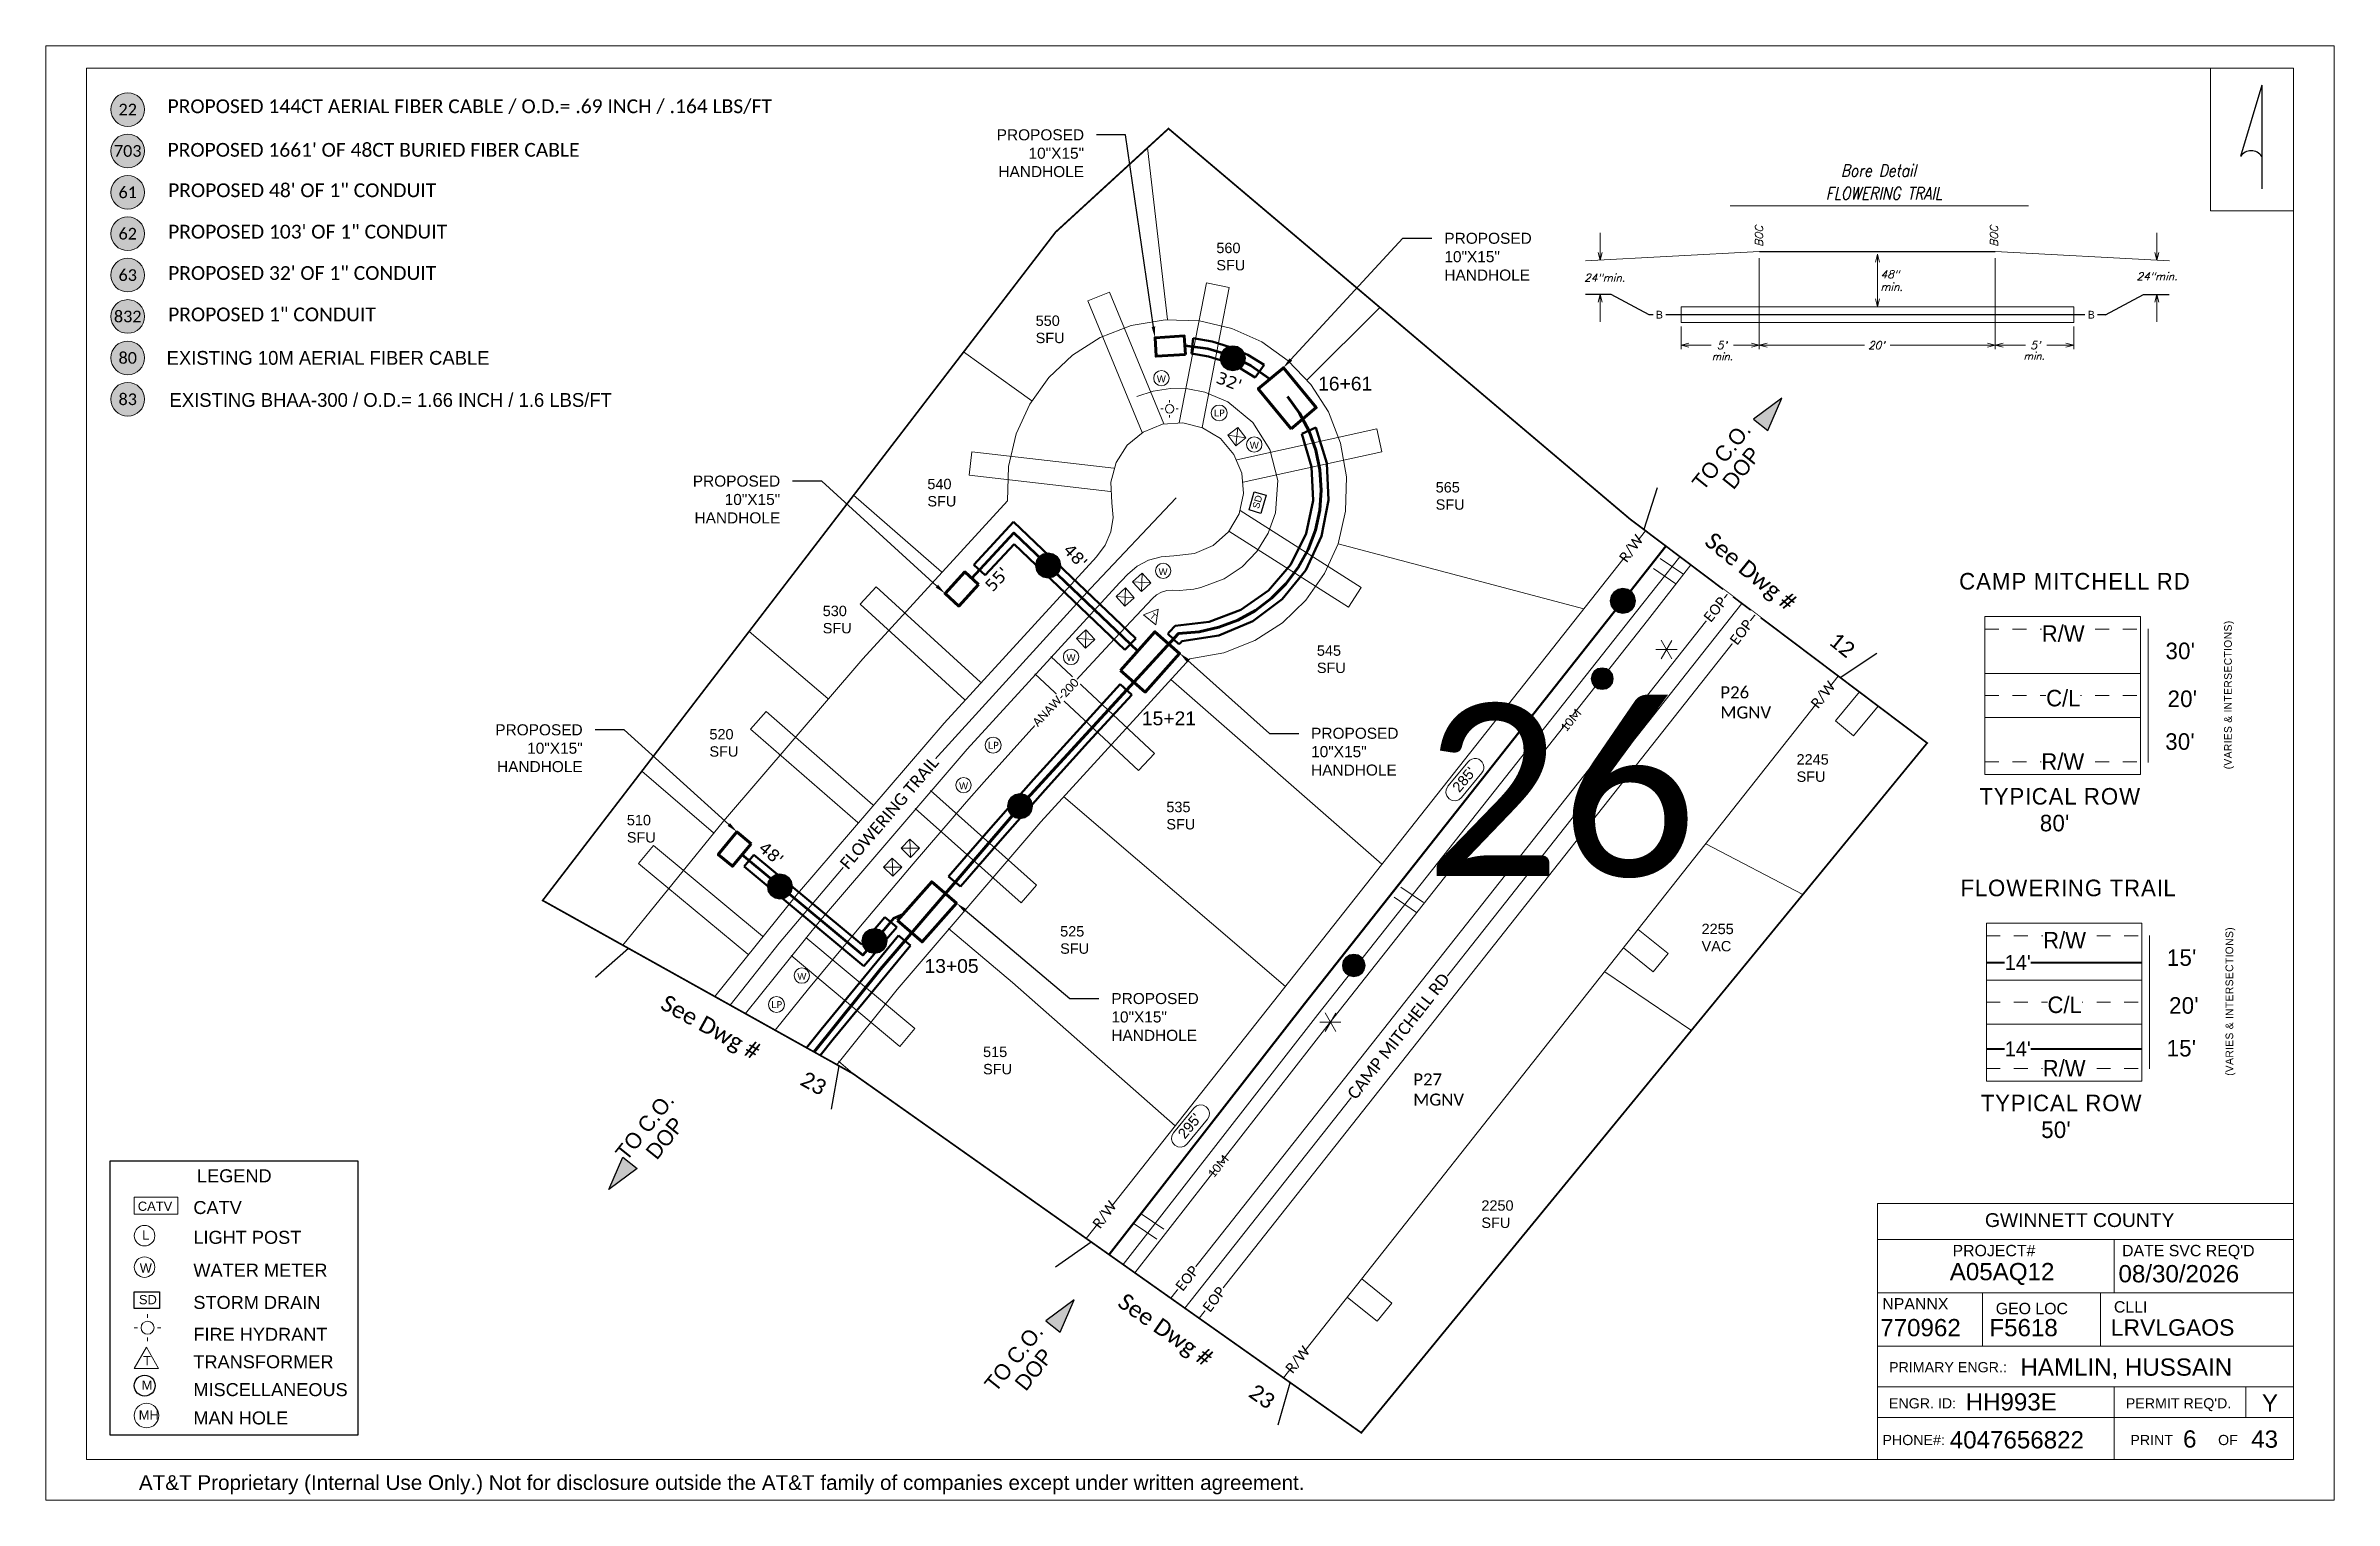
# Paper-space layout '22' of a CAD drawing. Header units: inches. Extents: x 1.3 to 17.9, y 1 to 11.6.
# The model-space entities are those that its viewports show. They can reach past a viewport. Long polylines and large blocks are cut down to what shows.
import ezdxf
from ezdxf import colors
from ezdxf.entities.mleader import LeaderData, LeaderLine
from ezdxf.enums import TextEntityAlignment as Align
from ezdxf.lldxf.tags import DXFTag
from ezdxf.math import Vec2, Vec3

# ---------------------------------------------------------------- set-up
doc = ezdxf.new("R2010")
doc.units = ezdxf.units.IN
doc.header["$MEASUREMENT"] = 0
for name, pattern in [('Buried', [41.5, 10, -0.75, -0.75, 30]), ('DASHED', [0.75, 0.5, -0.25]), ('PHANTOM2', [1.25, 0.625, -0.125, 0.125, -0.125, 0.125, -0.125])]:
    doc.linetypes.add(name, pattern=pattern)
for name, color, linetype in [('845CHH', 7, 'Continuous'), ('8645CHH', 7, 'Continuous'), ('ADDRESS', 6, 'Continuous'), ('AERIAL CABLE EX', 5, 'Continuous'), ('Center Line', 1, 'PHANTOM2'), ('EOP', 6, 'Continuous'), ('EX PED', 5, 'Continuous'), ('EXIST MH', 20, 'Continuous'), ('ga_clayton', 7, 'Continuous'), ('Grouping_Boundary', 2, 'Continuous'), ('HYDRANT', 7, 'Continuous'), ('INNER DUCT', 7, 'Continuous'), ('LIGHT_POST', 7, 'Continuous'), ('LINE LABELS', 7, 'Continuous'), ('Miscellaneous', 1, 'Continuous'), ('Parcels', 7, 'Continuous'), ('Pedestal', 7, 'Continuous'), ('POLE INFO', 7, 'Continuous'), ('PROPOSED_BURIED', 5, 'Continuous'), ('REELS', 250, 'Continuous'), ('REELS BUBBLES', 87, 'Continuous'), ('Right_of_Way', 7, 'Continuous'), ('SPAN LENGTHS', 7, 'Continuous'), ('Storm_Drain_Inlet', 7, 'Continuous'), ('StormDrain', 20, 'Continuous'), ('STREET NAMES', 250, 'Continuous'), ('TO CO', 7, 'Continuous'), ('Utilities', 7, 'Continuous'), ('Viewport', 7, 'Continuous'), ('Water_Meter', 7, 'Continuous')]:
    doc.layers.add(name, color=color, linetype=linetype)
for name, color, linetype, lineweight in [('AnchorGuyProposed', 1, 'Continuous', 50), ('AnchorGuyRemove', 7, 'Continuous', 0), ('BURIED CABLE EX', 32, 'BUR', 30), ('CATV', 141, 'Continuous', 0), ('CenterLine', 161, 'Continuous', 0), ('DRIVEWAYS', 250, 'Continuous', 20), ('EXISTING', 4, 'Continuous', 0), ('FireHydrant', 150, 'Continuous', 0), ('INNERDUCT', 4, 'Continuous', 53), ('Level 1', 7, 'Continuous', 0), ('Level 18', 7, 'Continuous', 0), ('Level 19', 7, 'DASHED', 0), ('Level 2', 7, 'Continuous', 0), ('Level 3', 7, 'Continuous', 0), ('Level 63', 7, 'Continuous', 0), ('LightPost', 7, 'Continuous', 0), ('ManHole', 252, 'Continuous', 0), ('MISC', 7, 'Continuous', 0), ('OVERLASH', 255, 'Continuous', 0), ('Poles', 7, 'Continuous', 0), ('PROP CABLE', 1, 'Continuous', 50), ('PROPOSED_AERIAL', 1, 'Continuous', 60), ('ROAD CLEARENCE TEXT', 7, 'Continuous', 0), ('Stationing', 7, 'Continuous', 0), ('Transformer', 92, 'Continuous', 0), ('unk 2 (def)', 7, 'Continuous', 0), ('WaterMeter', 252, 'Continuous', 0), ('z Level 63', 7, 'Continuous', 0)]:
    doc.layers.add(name, color=color, linetype=linetype, lineweight=lineweight)
doc.styles.add('Annotative', font='arial.ttf')
doc.styles.add('calibri', font='calibri.ttf')
doc.styles.add('Legend', font='calibri.ttf')
doc.styles.add('MtXpl_Arial_Unicode_', font='ARIALUNI.ttf')
doc.styles.add('PROPOSED', font='calibri.ttf')
doc.styles.get("Standard").update_dxf_attribs({"font": 'arial.ttf'})
doc.styles.add('Style-Arial', font='arial.ttf')
doc.styles.add('Style-ENGINEERING', font='ENGINEERING.shx')
doc.styles.add('Style-font000', font='font000.shx')
doc.styles.add('Style-ITALICS', font='ITALICS.shx')
doc.styles.add('Telco', font='dgn000.shx', dxfattribs={"height": 108})
doc.styles.add('TelcoFixed', font='dgn000.shx', dxfattribs={"height": 108})
tags = doc.linetypes.add('BUR', pattern='A,4.693196,-0.073857,["B",Standard,S=0.5,R=0,X=0,Y=-0.25],-0.553701,4.679246', length=10).pattern_tags.tags
tags[6] = DXFTag(74, 10)

psp = doc.layouts.new('22')

# ---------------------------------------------------------------- texts
psp.add_text('LEGEND', height=0.0942).set_placement((2.401, 3.328))
at = {"layer": 'CATV'}
for height, p in [(0.0671, (1.972, 3.121)), (0.0942, (2.375, 3.098))]:
    psp.add_text('CATV', height=height, dxfattribs=at).set_placement(p)
at = {"layer": 'FireHydrant'}
psp.add_text('FIRE HYDRANT', height=0.09418, dxfattribs=at).set_placement((2.375, 2.179))
at = {"layer": 'Level 18', "color": 7, "linetype": 'Continuous', "lineweight": 0, "style": 'Style-ITALICS', "width": 0.828147}
for s, p in [('Bore Detail', (14.591, 10.662)), ('FLOWERING TRAIL', (14.631, 10.496))]:
    psp.add_text(s, height=0.08872, dxfattribs=at).set_placement(p, align=Align.MIDDLE_CENTER)
at = {"layer": 'Level 18', "color": 7, "linetype": 'Continuous', "lineweight": 0, "style": 'Style-ITALICS'}
for p in [(13.725, 10.186), (15.428, 10.186)]:
    psp.add_text('BOC', height=0.0564, rotation=90, dxfattribs=at).set_placement(p, align=Align.MIDDLE_CENTER)
for s, p in [('24"min.', (12.606, 9.885)), ('min.', (14.686, 9.819)), ('24"min.', (16.611, 9.895)), ("5'", (13.456, 9.396)), ("20'", (14.576, 9.396)), ("5'", (15.729, 9.396))]:
    psp.add_text(s, height=0.0564, dxfattribs=at).set_placement(p, align=Align.MIDDLE_CENTER)
at = {"layer": 'Level 18', "color": 20, "linetype": 'Continuous', "lineweight": 0, "style": 'Style-ENGINEERING'}
for p in [(13.003, 9.617), (16.134, 9.617)]:
    psp.add_text('B', height=0.0564, dxfattribs=at).set_placement(p, align=Align.MIDDLE_CENTER)
at = {"layer": 'Level 18', "color": 18, "linetype": 'Continuous', "lineweight": 0, "true_color": 0x000000, "style": 'Style-ITALICS'}
for p in [(13.459, 9.314), (15.72, 9.318)]:
    psp.add_text('min.', height=0.0532, dxfattribs=at).set_placement(p, align=Align.MIDDLE_CENTER)
at = {"layer": 'Level 18', "color": 7, "style": 'MtXpl_Arial_Unicode_'}
for s, height, p in [('GWINNETT COUNTY', 0.1, (15.363, 3.004)), ('PROJECT#', 0.0823, (15.128, 2.792)), ("DATE SVC REQ'D", 0.08228, (16.357, 2.792)), ('A05AQ12', 0.1252, (15.108, 2.618)), ('08/30/2026', 0.1252, (16.331, 2.603)), ('770962', 0.1252, (14.604, 2.212)), ('NPANNX', 0.0823, (14.619, 2.406)), ('F5618', 0.1252, (15.395, 2.212)), ('GEO LOC', 0.0823, (15.441, 2.372)), ('LRVLGAOS', 0.119, (16.275, 2.216)), ('CLLI', 0.0823, (16.298, 2.384)), ('PRIMARY ENGR.:', 0.07382, (14.668, 1.951)), ('HAMLIN, HUSSAIN', 0.12517, (15.62, 1.926)), ('ENGR. ID:', 0.0738, (14.667, 1.689)), ('HH993E', 0.1252, (15.223, 1.674)), ("PERMIT REQ'D.", 0.07382, (16.384, 1.689)), ('Y', 0.125, (17.371, 1.666)), ('PHONE#:', 0.0738, (14.62, 1.423)), ('4047656822', 0.1252, (15.108, 1.399)), ('PRINT', 0.0738, (16.417, 1.423)), ('OF', 0.0738, (17.053, 1.423)), ('43', 0.1252, (17.293, 1.404))]:
    psp.add_text(s, height=height, dxfattribs=at).set_placement(p)
at = {"layer": 'Level 18', "color": 7, "linetype": 'Continuous', "lineweight": 0, "insert": (14.674, 9.909), "char_height": 0.0564, "attachment_point": 5, "line_spacing_factor": 0.6, "style": 'Style-ITALICS'}
psp.add_mtext('48"', dxfattribs=at)
at = {"layer": 'Level 18', "color": 7, "lineweight": 0, "insert": (16.799, 1.53), "char_height": 0.1252, "attachment_point": 1, "style": 'MtXpl_Arial_Unicode_'}
psp.add_mtext('{\\C256;6 }', dxfattribs=at)
at = {"layer": 'LightPost'}
for s, height, p in [('L', 0.0671, (2.004, 2.912)), ('LIGHT POST', 0.0942, (2.375, 2.882))]:
    psp.add_text(s, height=height, dxfattribs=at).set_placement(p)
at = {"layer": 'ManHole'}
for s, height, p in [('MH', 0.0671, (1.979, 1.608)), ('MAN HOLE', 0.0942, (2.375, 1.573))]:
    psp.add_text(s, height=height, dxfattribs=at).set_placement(p)
at = {"layer": 'Miscellaneous'}
for s, height, p in [('M', 0.0671, (2, 1.824)), ('MISCELLANEOUS', 0.09418, (2.375, 1.778))]:
    psp.add_text(s, height=height, dxfattribs=at).set_placement(p)
at = {"layer": 'REELS', "linetype": 'BUR', "lineweight": 30, "ltscale": 4, "char_height": 0.1, "attachment_point": 1, "style": 'Legend'}
for s, width, gutter_width, insert in [('PROPOSED 144CT AERIAL FIBER CABLE / O.D.= .69 INCH / .164 LBS/FT', 4.42754, 0, (2.188, 11.178)), ("PROPOSED 1661' OF 48CT BURIED FIBER CABLE", 3.01092, 340.277, (2.188, 10.862)), ('PROPOSED 48\' OF 1" CONDUIT', 1.96408, 340.277, (2.192, 10.569)), ('PROPOSED 103\' OF 1" CONDUIT', 2.04392, 340.277, (2.192, 10.269)), ('PROPOSED 32\' OF 1" CONDUIT', 1.96408, 340.277, (2.192, 9.969)), ('PROPOSED 1" CONDUIT', 1.52169, 340.277, (2.192, 9.669))]:
    psp.add_mtext_dynamic_manual_height_columns(s, width=width, gutter_width=gutter_width, heights=[0], dxfattribs=dict(at, insert=insert))
at = {"layer": 'StormDrain'}
for s, height, p in [('SD', 0.0671, (1.98, 2.444)), ('STORM DRAIN', 0.09418, (2.375, 2.41))]:
    psp.add_text(s, height=height, dxfattribs=at).set_placement(p)
at = {"layer": 'Transformer'}
for s, height, p in [('T', 0.0671, (2.011, 2.001)), ('TRANSFORMER', 0.09418, (2.375, 1.98))]:
    psp.add_text(s, height=height, dxfattribs=at).set_placement(p)
at = {"layer": 'WaterMeter'}
for s, height, p in [('W', 0.0671, (1.986, 2.674)), ('WATER METER', 0.09418, (2.375, 2.644))]:
    psp.add_text(s, height=height, dxfattribs=at).set_placement(p)

msp = doc.modelspace()

# ---------------------------------------------------------------- texts
at = {"layer": 'ADDRESS', "color": 1, "lineweight": 35, "char_height": 6, "attachment_point": 1}
for s, insert in [('560\\PSFU', (2370118.3, 1420744.9)), ('550\\PSFU', (2370013.5, 1420702.7)), ('540\\PSFU', (2369950.7, 1420608)), ('565\\PSFU', (2370245.5, 1420606.1)), ('530\\PSFU', (2369890, 1420534.4)), ('545\\PSFU', (2370176.6, 1420511.4)), ('520\\PSFU', (2369824.3, 1420462.9)), ('2245\\PSFU', (2370454.8, 1420448.3)), ('535\\PSFU', (2370089.3, 1420420.7)), ('510\\PSFU', (2369776.4, 1420413.1)), ('525\\PSFU', (2370027.7, 1420348.6)), ('2255\\PVAC', (2370399.7, 1420350)), ('515\\PSFU', (2369983, 1420278.7)), ('2250\\PSFU', (2370272, 1420189.6)), ('505\\PSFU', (2369898.6, 1420184.6)), ('495\\PSFU', (2369832.6, 1420105.3))]:
    msp.add_mtext(s, dxfattribs=dict(at, insert=insert))
at = {"layer": 'Grouping_Boundary', "style": 'PROPOSED'}
for s, p in [('16', (2370255.7, 1420701.6)), ('26', (2370239, 1420377.6))]:
    msp.add_text(s, height=100, dxfattribs=at).set_placement(p)
at = {"layer": 'INNER DUCT', "char_height": 7, "width": 12.108, "attachment_point": 5, "style": 'Legend'}
for s, insert, rotation in [("\\pxqc;{\\fVerdana|b0|i0|c0|p34;32'}", (2370125.7, 1420664.5), 339.2001), ("\\pxqc;{\\fVerdana|b0|i0|c0|p34;48'}", (2370036.6, 1420563.3), 313.1051), ("\\pxqc;{\\fVerdana|b0|i0|c0|p34;55'}", (2369991.1, 1420549.8), 46.7787), ("\\pxqc;{\\fVerdana|b0|i0|c0|p34;48'}", (2369860.1, 1420390.8), 319.753)]:
    msp.add_mtext(s, dxfattribs=dict(at, insert=insert, rotation=rotation))
at = {"layer": 'POLE INFO', "char_height": 7, "width": 0.296, "attachment_point": 1, "style": 'calibri'}
for s, insert in [('P17\\PMGNV', (2370214, 1420812.2)), ('P26\\PMGNV', (2370410.6, 1420487.7)), ('P27\\PMGNV', (2370232.5, 1420263.2)), ('P28\\P40-3\\PMGNV', (2370080.8, 1420063.8))]:
    msp.add_mtext(s, dxfattribs=dict(at, insert=insert))
at = {"layer": 'ROAD CLEARENCE TEXT', "lineweight": 50, "insert": (2370435.5, 1420719.2), "char_height": 5, "attachment_point": 1, "style": 'PROPOSED'}
msp.add_mtext_dynamic_manual_height_columns('ROAD CLR:\\P26\'-8"', width=26.234, gutter_width=50, heights=[0], dxfattribs=at)
at = {"layer": 'Stationing', "color": 7, "lineweight": 35, "style": 'Style-Arial'}
for s, p in [('16+61', (2370193, 1420663.2)), ('15+21', (2370090.8, 1420469.1)), ('13+05', (2369964.7, 1420325.5))]:
    e = msp.add_text(s, height=8, rotation=0, dxfattribs=at)
    e.set_placement(p, align=Align.MIDDLE_CENTER)
    e.dxf.unprotected_set("ltscale", 0)

# ---------------------------------------------------------------- blocks, each defined once
blk = doc.blocks.new('*U185')
at = {"color": 92, "lineweight": 30}
blk.add_lwpolyline([(14.77, 4.39), (11.03, 4.69), (2.62, -14.21), (5.35, -16.79)], dxfattribs=at)
at = {"color": 92, "lineweight": 30, "style": 'Legend'}
blk.add_text('See Dwg #', height=1.415, rotation=66.2465, dxfattribs=at).set_placement((7.49, -11.11))
at = {"lineweight": 0, "style": 'Legend'}
blk.add_attdef('DWG', (12.89, 1.4), '', height=1.35, rotation=66.2465, dxfattribs=at)
blk = doc.blocks.new('*U167')
h = blk.add_hatch(color=92)
h.dxf.hatch_style = 1
h.paths.add_polyline_path([(-150, 0), (56, 55), (56, -55)])
at = {"color": 92}
blk.add_lwpolyline([(-150, 0), (56, 55), (56, -55), (-150, 0)], close=True, dxfattribs=at)
at = {"color": 92, "lineweight": 30}
blk.add_lwpolyline([(580, 0, 0, 0, 0), (56, 0, 30, 0, 0), (0, 0, 0, 0, 0)], format="xyseb", dxfattribs=at)
at = {"color": 92, "lineweight": 30, "char_height": 95, "attachment_point": 1, "style": 'TelcoFixed'}
for s, insert in [('TO C.O.', (48, 115)), ('\\pxql;DOP', (167, -24))]:
    blk.add_mtext_dynamic_manual_height_columns(s, width=678.47, gutter_width=1, heights=[0], dxfattribs=dict(at, insert=insert))
blk = doc.blocks.new('*U181')
at = {"color": 92, "lineweight": 30}
blk.add_lwpolyline([(14.82, 4.49), (11.08, 4.79), (2.58, -14.31), (5.3, -16.88)], dxfattribs=at)
at = {"color": 92, "lineweight": 30, "style": 'Legend'}
blk.add_text('See Dwg #', height=1.415, rotation=66.2465, dxfattribs=at).set_placement((7.49, -11.11))
at = {"lineweight": 0, "style": 'Legend'}
blk.add_attdef('DWG', (12.89, 1.4), '', height=1.35, rotation=66.2465, dxfattribs=at)
blk = doc.blocks.new('*U166')
h = blk.add_hatch(color=92)
h.dxf.hatch_style = 1
h.paths.add_polyline_path([(150, 0), (-56, 55), (-56, -55)])
at = {"color": 92, "lineweight": 30}
blk.add_lwpolyline([(-580, 0, 0, 0, 0), (-56, 0, 30, 0, 0), (0, 0, 0, 0, 0)], format="xyseb", dxfattribs=at)
at = {"color": 92}
blk.add_lwpolyline([(150, 0), (-56, 55), (-56, -55), (150, 0)], close=True, dxfattribs=at)
at = {"color": 92, "lineweight": 30, "char_height": 95, "attachment_point": 1, "style": 'TelcoFixed'}
for s, insert in [('TO C.O.', (-588, 115)), ('\\pxql;DOP', (-469, -24))]:
    blk.add_mtext_dynamic_manual_height_columns(s, width=678.47, gutter_width=1, heights=[0], dxfattribs=dict(at, insert=insert))
blk = doc.blocks.new('*U182')
at = {"color": 92, "lineweight": 30}
blk.add_lwpolyline([(17.72, 11.03), (13.99, 11.32), (5.42, -7.93), (8.14, -10.51)], dxfattribs=at)
at = {"color": 92, "lineweight": 30, "style": 'Legend'}
blk.add_text('See Dwg #', height=1.415, rotation=243.9324, dxfattribs=at).set_placement((13.95, 6.07))
at = {"lineweight": 0, "style": 'Legend'}
blk.add_attdef('DWG', (8.04, -6.21), '', height=1.35, rotation=243.9324, dxfattribs=at)
blk = doc.blocks.new('*U310')
at = {"linetype": 'Continuous', "lineweight": 0, "true_color": 0xffffff}
h = blk.add_hatch(color=7, dxfattribs=at)
h.dxf.hatch_style = 1
h.paths.add_polyline_path([(-0.122, 0, 1), (0.122, 0, 1)])
at = {"color": 0, "linetype": 'ByBlock', "lineweight": -2}
blk.add_circle((0, 0), 0.122, dxfattribs=at)
at = {"color": 0, "linetype": 'ByBlock', "lineweight": -2, "style": 'PROPOSED'}
blk.add_attdef('CCFN', text='', height=0.0844, dxfattribs=at).set_placement((0, 0), align=Align.MIDDLE_CENTER)
at = {"color": 0, "linetype": 'ByBlock', "lineweight": -2, "flags": 104}
blk.add_attdef('CCFA', text='', height=0.0844, dxfattribs=at).set_placement((0.206, 0.09), align=Align.TOP_LEFT)
blk = doc.blocks.new('ATTSW_NORTH1')
at = {"layer": 'z Level 63', "color": 0, "linetype": 'Continuous', "lineweight": -2, "ltscale": 800.0016}
for q in [(-1458, -1329), (0, -3559)]:
    blk.add_line((0, 3559), q, dxfattribs=at)
blk.add_arc((-729, -1826), 882, 34.29789, 145.70211, dxfattribs=at)
blk = doc.blocks.new('_Open90')
at = {"color": 0, "linetype": 'ByBlock', "lineweight": -2}
for p, q in [((0, 0), (-1, 0)), ((-0.5, 0.5), (0, 0)), ((0, 0), (-0.5, -0.5))]:
    blk.add_line(p, q, dxfattribs=at)
blk = doc.blocks.new('8645CHH')
at = {"layer": '8645CHH', "color": 1, "lineweight": 70}
blk.add_lwpolyline([(9.1, -5.9), (-7.9, -5.8), (-7.9, 4.9), (9.1, 4.9)], close=True, dxfattribs=at)
blk = doc.blocks.new('845CHH')
at = {"layer": '845CHH', "color": 1, "lineweight": 90}
blk.add_lwpolyline([(15.8, -10.3), (-14.2, -10.2), (-14.3, 8.8), (15.7, 8.7)], close=True, dxfattribs=at)
blk = doc.blocks.new('FireHydrant')
at = {"layer": 'FireHydrant'}
for points in [[(0, 1.07), (0, 1.44)], [(-1.07, 0), (-1.44, 0)], [(0, -1.07), (0, -1.44)], [(1.07, 0), (1.44, 0)]]:
    blk.add_lwpolyline(points, dxfattribs=at)
blk.add_circle((0, 0), 0.701, dxfattribs=at)
blk = doc.blocks.new('LP')
at = {"layer": 'EXIST MH', "color": 250, "lineweight": 0}
blk.add_circle((0, 0), 4.61, dxfattribs=at)
at = {"layer": 'EXIST MH', "color": 250, "insert": (0.1, 0), "char_height": 4, "width": 6.256, "attachment_point": 5, "style": 'Legend'}
blk.add_mtext('{\\fVerdana|b0|i0|c0|p34;LP}', dxfattribs=at)
blk = doc.blocks.new('EX PED')
at = {"layer": 'EX PED', "color": 5, "lineweight": 0}
blk.add_lwpolyline([(-3.8, 3.7), (3.8, 3.7), (3.8, -3.7), (-3.8, -3.7)], close=True, dxfattribs=at)
for points in [[(-3.8, 3.7), (3.8, -3.7)], [(3.8, 3.7), (-3.8, -3.7)]]:
    blk.add_lwpolyline(points, dxfattribs=at)
blk = doc.blocks.new('StormDrainSymbol')
at = {"layer": 'StormDrain'}
blk.add_lwpolyline([(-1.36, 0.9), (1.36, 0.9), (1.36, -0.9), (-1.36, -0.9)], close=True, dxfattribs=at)
blk.add_text('SD', height=0.998, dxfattribs=at).set_placement((-0.87, -0.44))
blk = doc.blocks.new('Transformer')
at = {"layer": 'Transformer'}
blk.add_lwpolyline([(0, 1.52), (-1.31, -0.76), (1.31, -0.76)], close=True, dxfattribs=at)
blk.add_text('T', height=0.998, dxfattribs=at).set_placement((-0.35, -0.44))
blk = doc.blocks.new('WaterMeter')
at = {"layer": 'WaterMeter'}
blk.add_circle((0, 0), 1.11, dxfattribs=at)
blk.add_text('W', height=0.998, dxfattribs=at).set_placement((-0.66, -0.6))
blk = doc.blocks.new('ACMAP_ANN_TEMPLATE_SPANS')
at = {"color": 0, "linetype": 'ByBlock', "lineweight": -2}
for p, q in [((-8.2, 12.5), (22.7, 12.5)), ((-8.2, -4.5), (22.7, -4.5))]:
    blk.add_line(p, q, dxfattribs=at)
for centre, start, end in [((-8.2, 4), 90, 270), ((22.7, 4), 270, 90)]:
    blk.add_arc(centre, 8.49, start, end, dxfattribs=at)
at = {"color": 18, "lineweight": 50, "true_color": 0x000000, "style": 'Annotative'}
blk.add_attdef('AERIALFOOT', text='', height=10, dxfattribs=at).set_placement((6.7, 4.7), align=Align.MIDDLE_CENTER)
blk = doc.blocks.new('POLES')
at = {"layer": 'Poles'}
for points in [[(-0.93, 1.72), (1.13, -1.84)], [(-0.93, -1.84), (1.13, 1.71)], [(-1.96, -0.06), (2.16, -0.06)]]:
    blk.add_lwpolyline(points, dxfattribs=at)
blk = doc.blocks.new('*U247')
for p, q in [((-9.77, -0.19), (-7.59, 0.66)), ((-7.59, 0.66), (-9.58, 1.89)), ((-8.45, 0.33), (-8.38, 1.15)), ((-7.59, 0.66), (-7.42, 0.8)), ((0, 0), (-7.59, 0.66)), ((-7.45, 0.49), (-7.59, 0.66))]:
    blk.add_line(p, q)
blk = doc.blocks.new('*U248')
for points in [[(-7.57, 0.83), (-9.78, 0.04)], [(-7.57, 0.83), (-9.54, 2.1)], [(-8.67, 0.12), (-9.52, 0.44)], [(-8.43, 1.75), (-9.32, 1.62)], [(-9.25, -0.14), (-8.93, 0.7)], [(-8.81, 1.24), (-8.94, 2.13)], [(-8.44, 0.53), (-8.35, 1.33)], [(-7.57, 0.83), (-7.4, 0.97)], [(0, 0), (-7.57, 0.83)], [(-7.43, 0.66), (-7.57, 0.83)], [(-4.14, 0.14), (-3.43, 0.7)], [(-3.51, 0.06), (-4.07, 0.77)]]:
    blk.add_lwpolyline(points)
blk = doc.blocks.new('*U452')
at = {"linetype": 'Continuous', "lineweight": 0}
for p, q in [((-0.95, -2.29), (1.08, 0.32)), ((-0.16, -2.9), (1.87, -0.3))]:
    blk.add_line(p, q, dxfattribs=at)
blk = doc.blocks.new('*U454')
at = {"linetype": 'Continuous', "lineweight": 0}
for p, q in [((-0.04, -1.35), (-1.04, 0.68)), ((0.86, -0.91), (-0.14, 1.12))]:
    blk.add_line(p, q, dxfattribs=at)
blk = doc.blocks.new('*U455')
at = {"linetype": 'Continuous', "lineweight": 0}
for p, q in [((-0.04, -1.35), (-1.04, 0.68)), ((0.86, -0.91), (-0.14, 1.12))]:
    blk.add_line(p, q, dxfattribs=at)
blk = doc.blocks.new('*U456')
at = {"linetype": 'Continuous', "lineweight": 0}
for p, q in [((-0.04, -1.35), (-1.04, 0.68)), ((0.86, -0.91), (-0.14, 1.12))]:
    blk.add_line(p, q, dxfattribs=at)

# ---------------------------------------------------------------- linework, layer by layer
at = {"layer": 'AERIAL CABLE EX', "lineweight": 0}
msp.add_lwpolyline([(2370415.8, 1420777.4), (2370284.1, 1420876.8), (2370066, 1420883.8), (2370021.7, 1420918.5), (2370008.3, 1420920.1)], dxfattribs=at).dxf.unprotected_set("ltscale", 0)
at = {"layer": 'BURIED CABLE EX', "lineweight": 0}
for points in [[(2370469, 1420737.4), (2370479.7, 1420712.4), (2370621.9, 1420602.7), (2370757.6, 1420515.3, 0.017997), (2370833, 1420595), (2370841.1, 1420604.2, 0.02712), (2370942.4, 1420734.8), (2370946.7, 1420741.1, 0.003806), (2370959.7, 1420760.3, 0.010881), (2371052.6, 1420912.5), (2371055.4, 1420917.3, 0.001815), (2371070.2, 1420943.1, 0.028699), (2371088.5, 1420979), (2371088.5, 1420979, 0.034324), (2371104.8, 1421024.2), (2371107.3, 1421033.5, 0.074399), (2371117.7, 1421136.8), (2371113.4, 1421243.5)], [(2370695.2, 1420844.1), (2370702.6, 1420839), (2370854.6, 1420733.2, -0.425965), (2370856.9, 1420719, -0.039308), (2370704.2, 1420547.1, -0.341388), (2370673.8, 1420543.8, -0.033378), (2370468.2, 1420689.6), (2370469, 1420737.4)], [(2369540.1, 1419398.3, -0.093447), (2369601.6, 1419843.6), (2369605.9, 1419856.1, -0.052419), (2369713.7, 1420085.7), (2369721.9, 1420099.1, -0.008154), (2369743.4, 1420132.3, -0.010409), (2369843.6, 1420264.7), (2369852, 1420275.3, -0.011866), (2369973.4, 1420420.6), (2369983.7, 1420432.2, -0.009049), (2370081.2, 1420538.7, -0.217628), (2370092.8, 1420543.4, 0.070616), (2370109.2, 1420544.9), (2370122.8, 1420550.1, 0.215492), (2370152.5, 1420588.2), (2370152.5, 1420588.2), (2370152.5, 1420588.2, 0.331863), (2370124.9, 1420652.6), (2370111.6, 1420658.3, 0.173705), (2370072.1, 1420655.7)]]:
    msp.add_lwpolyline(points, format="xyb", dxfattribs=at).dxf.unprotected_set("ltscale", 0)
msp.add_lwpolyline([(2370469, 1420737.4), (2370420.8, 1420772.7)], dxfattribs=at).dxf.unprotected_set("ltscale", 0)
at = {"layer": 'CenterLine', "color": 7, "linetype": 'PHANTOM2', "lineweight": 0, "ltscale": 20}
for points in [[(2370493.7, 1420625), (2370465.6, 1420589.5), (2370095.2, 1420120.9, 0.215134), (2369859.8, 1419211.9, 0.213535)], [(2369699.5, 1420120.7, -0.036086), (2370045.3, 1420544.4), (2370094.9, 1420597)]]:
    msp.add_lwpolyline(points, format="xyb", dxfattribs=at)
at = {"layer": 'DRIVEWAYS', "color": 1, "lineweight": 0}
for points in [[(2370096.8, 1420640.5), (2370112.5, 1420721.6), (2370125.8, 1420719), (2370110, 1420637.7)], [(2370075.3, 1420634.8), (2370043.7, 1420711.2), (2370056.3, 1420716.3), (2370087.9, 1420639.8)], [(2370130.1, 1420619.1), (2370211.4, 1420636.9), (2370214.3, 1420623.7), (2370133.9, 1420606)], [(2370056.9, 1420600.7), (2369974.9, 1420610.2), (2369976.5, 1420623.6), (2370058.8, 1420614.1)], [(2370132.1, 1420589.7), (2370202.3, 1420545), (2370195, 1420533.5), (2370125.6, 1420577.7)], [(2369972.5, 1420479.9), (2369911.8, 1420535.4), (2369921, 1420545.4), (2369981.6, 1420490)], [(2370022.3, 1420504.9), (2370082.5, 1420448.8), (2370073.2, 1420438.9), (2370013.1, 1420494.9)], [(2370515.1, 1420492), (2370487.9, 1420459), (2370477.4, 1420467.7), (2370503.9, 1420499.8)], [(2369910.3, 1420408.8), (2369848.2, 1420462.9), (2369857.2, 1420473), (2369919.1, 1420419)], [(2369952.6, 1420427.2), (2370014, 1420372.3), (2370005, 1420362.2), (2369943.7, 1420416.9)], [(2369846.5, 1420332.3), (2369783.2, 1420384.9), (2369791.9, 1420395.3), (2369855, 1420342.7)], [(2369880.3, 1420342), (2369943.5, 1420289.2), (2369934.7, 1420278.8), (2369871.7, 1420331.6)], [(2370362.9, 1420346.7), (2370380.3, 1420332.7), (2370371.7, 1420322.2), (2370354.5, 1420336.1)], [(2369811.6, 1420256.3), (2369876, 1420204.9), (2369867.5, 1420194.4), (2369803.3, 1420245.7)], [(2369755.1, 1420182.1), (2369820.9, 1420132.6), (2369812.7, 1420121.8), (2369747.1, 1420171.3)], [(2370202.7, 1420144), (2370220.1, 1420130), (2370211.5, 1420119.5), (2370194.3, 1420133.3)], [(2369690.5, 1420085.7), (2369761.2, 1420043.7), (2369754.2, 1420032), (2369683.7, 1420074.1)]]:
    msp.add_lwpolyline(points, dxfattribs=at)
at = {"layer": 'EOP', "color": 6, "lineweight": 0}
for points in [[(2370663.3, 1420526.7, -0.033361), (2370455.6, 1420674), (2369983.7, 1421048.2)], [(2369197.7, 1421411.9, 0.106087), (2369327.3, 1421504.4, -0.431641), (2369378, 1421509.1, 0.013583), (2369692.8, 1421247.3), (2369971.4, 1421032.4), (2370443.5, 1420658.1), (2370454.4, 1420650.1, -0.425499), (2370461.2, 1420600.1), (2370087.3, 1420127.1, 0.204089), (2369842.7, 1419258.4, -0.431011), (2369810.5, 1419219, 0.000392), (2369807.4, 1419218.7, 0.028207), (2369575, 1419188.4, -0.377817), (2369543.4, 1419212.3, -0.200738), (2369728.3, 1420145.6, -0.032616), (2370062.1, 1420547.6, -0.000416), (2370066.7, 1420552.5, -0.217628), (2370093.7, 1420563.3, 2.925511), (2370057.7, 1420594, -0.246241), (2370048.8, 1420562.7, 0.032448), (2369714.8, 1420161, -0.388396), (2369668.5, 1420151.6, 0.186255), (2369451.8, 1420189.1)], [(2372026.1, 1419368), (2371859, 1419559.9), (2371679.6, 1419792.9, 0.086458), (2371426.2, 1420022), (2371252.2, 1420131.4), (2370652.9, 1420509.7, -0.018648), (2370533.1, 1420589.4, 0.401303), (2370471.5, 1420580.8), (2370103, 1420114.6, 0.213793), (2369868.7, 1419219.4, 0.006665), (2369948.6, 1418777.9), (2370033.2, 1418274.4)]]:
    msp.add_lwpolyline(points, format="xyb", dxfattribs=at)
at = {"layer": 'Grouping_Boundary', "const_width": 1}
for points in [[(2369806.7, 1421361.4), (2369600, 1421118.2), (2370025, 1420751.1), (2370278.7, 1421004.2)], [(2369753.5, 1420349), (2369907.4, 1420263.1), (2370202.3, 1420054.8), (2369967.4, 1419617.1), (2369398.3, 1419695.7), (2369523.7, 1420045.8)]]:
    msp.add_lwpolyline(points, close=True, dxfattribs=at)
at = {"layer": 'INNERDUCT'}
for points in [[(2370100, 1420685.4, -0.162858), (2370149.4, 1420665.9, -0.162858)], [(2369936.4, 1420355.4), (2369931.1, 1420353, 0.001789), (2369913.3, 1420331.7), (2369843.2, 1420389.9)], [(2369934.9, 1420350.6, 0.000005), (2369934.9, 1420350.5, 0.000005)], [(2369800.5, 1420190.5, 0.00511), (2369752.1, 1420125.3, 0.021632), (2369698.5, 1420036.9), (2369699.5, 1420031.3)]]:
    msp.add_lwpolyline(points, format="xyb", dxfattribs=at)
for points in [[(2369976.4, 1420550.4), (2370000.8, 1420576.6), (2370072.7, 1420508.1)], [(2370075.7, 1420511.5), (2370075.8, 1420511.4)]]:
    msp.add_lwpolyline(points, dxfattribs=at)
at = {"layer": 'Level 19', "color": 2, "lineweight": 50, "ltscale": 15}
for points in [[(2370140.8, 1420666.8, 0.126688), (2370103.9, 1420680.6), (2370104.8, 1420689.5, -0.126688), (2370146, 1420674.1)], [(2370090.1, 1420518.2, -0.000396), (2370094.4, 1420522.8, 0.54747), (2370167.8, 1420634.1), (2370176, 1420637.8, -0.532701), (2370098.3, 1420513.8, 0.000155), (2370096.6, 1420512.1)], [(2369969.9, 1420371.5, -0.009421), (2370069.2, 1420482.8), (2370062.6, 1420488.9, 0.009421), (2369963, 1420377.4)], [(2369844.4, 1420383.1), (2369913.9, 1420325.4, -0.001868), (2369932.9, 1420348.1), (2369926, 1420353.9, 0.001302), (2369912.7, 1420338), (2369850.1, 1420390)], [(2369716.7, 1420032.1, -0.020637), (2369767.6, 1420115.5, -0.017783), (2369940.9, 1420337.4), (2369934, 1420343.2, 0.017794), (2369760.2, 1420120.6, 0.020673), (2369708.9, 1420036.5)], [(2369695.9, 1420041.7, -0.021034), (2369748.4, 1420127.8, -0.004683), (2369792.7, 1420187.7), (2369799.9, 1420182.3, 0.004672), (2369755.8, 1420122.7, 0.020998), (2369703.8, 1420037.3)]]:
    msp.add_lwpolyline(points, format="xyb", close=True, dxfattribs=at)
msp.add_lwpolyline([(2370065.3, 1420508.9), (2370001, 1420570.2), (2369984.2, 1420552.1), (2369977.6, 1420558.2), (2370000.6, 1420583), (2370071.5, 1420515.4)], close=True, dxfattribs=at)
at = {"layer": 'Parcels', "color": 255, "linetype": 'DASHED', "lineweight": 0, "ltscale": 15}
for points in [[(2370451.8, 1420791.9), (2370571.6, 1420862.7)], [(2370011.3, 1420653.3), (2370002.3, 1420659.7), (2369881.4, 1420746.1), (2370057.6, 1420849.2)], [(2370074.2, 1420836), (2370090, 1420700.4)], [(2369958.8, 1420554.1), (2369795.9, 1420696), (2369881.4, 1420746.1), (2370002.3, 1420659.7), (2370011.3, 1420653.3)], [(2370171, 1420665.4), (2370223.4, 1420717.7)], [(2369893, 1420480.6), (2369703.7, 1420641.9), (2369795.9, 1420696), (2369958.8, 1420554.1)], [(2369826.7, 1420402.7), (2369611.2, 1420587.7), (2369703.7, 1420641.9), (2369893, 1420480.6)], [(2369764.6, 1420326), (2369648, 1420424.8), (2369519.3, 1420533.8), (2369611.2, 1420587.7), (2369826.7, 1420402.7)], [(2370188.9, 1420570.4), (2370331.4, 1420532.7)], [(2370331.4, 1420532.7), (2370188.9, 1420570.4)], [(2370091.8, 1420491.7), (2370214.3, 1420384.5)], [(2370214.3, 1420384.5), (2370091.8, 1420491.7)], [(2370158.4, 1420313.7), (2370029.6, 1420423.7)], [(2370402.1, 1420396.4), (2370614.9, 1420285.2), (2370679, 1420386.8)], [(2369963, 1420347.3), (2370000, 1420315.9), (2370094.5, 1420232.8)], [(2370937.3, 1420223.8), (2370788.3, 1420021.3), (2370343.5, 1420322.2)], [(2369899.2, 1420270.3), (2370031.8, 1420153.6)], [(2370031.8, 1420153.6), (2369899.2, 1420270.3)], [(2369982.2, 1420085.7), (2369828.5, 1420179.9)], [(2369764, 1420090.9), (2369928.4, 1419998.6)]]:
    msp.add_lwpolyline(points, dxfattribs=at)
at = {"layer": 'PROPOSED_BURIED', "color": 10, "lineweight": 60, "ltscale": 6}
msp.add_lwpolyline([(2370159.5, 1420655.8, -0.63405), (2370096.3, 1420518.3, 0.032845), (2369763.9, 1420118, 0.19676), (2369584.6, 1419235.7, -0.009253), (2369660.1, 1419248), (2369675.8, 1419139.2)], format="xyb", dxfattribs=at)
at = {"layer": 'Right_of_Way', "color": 3, "linetype": 'DASHED', "lineweight": 0, "ltscale": 15}
for points in [[(2370039.2, 1421119.1), (2370510.1, 1420745.6), (2370648.4, 1420644.7, 0.000916)], [(2369245.9, 1421376.8, 0.061211), (2369331.8, 1421429.9, 0.013021), (2369637.5, 1421176.3), (2369916, 1420961.5), (2370379.7, 1420593.8), (2370040.4, 1420164.5, 0.198391), (2369780.2, 1419276.8, 0.022231), (2369596.7, 1419253.1, -0.193417), (2369776.2, 1420109.5, -0.032443), (2370103, 1420503.6, 2.398238), (2369997.1, 1420595.3, 0.030361), (2369679.3, 1420214.2, 0.1701), (2369440, 1420248, 0.1701)], [(2370491.3, 1420508.7, -0.00004), (2370491, 1420508.8), (2370149.9, 1420077.2, 0.213853), (2369927.9, 1419229.2, 0.006676), (2370007.6, 1418788.6), (2370092.4, 1418284.4)], [(2371949.2, 1419319.9), (2371609.2, 1419736.8, 0.086699), (2371378.2, 1419945.8), (2371204.3, 1420055.3), (2370605.3, 1420433.3, -0.016922), (2370491.3, 1420508.7, -0.016922)]]:
    msp.add_lwpolyline(points, format="xyb", dxfattribs=at)

# ---------------------------------------------------------------- block references
at = {"layer": '845CHH', "color": 1, "lineweight": 50}
for p, rotation in [((2370159.5, 1420655.8), 309.691956604541), ((2370080.9, 1420501.9), 228.6007743991034), ((2369951.5, 1420357), 228.6007743991034)]:
    msp.add_blockref('845CHH', p, dxfattribs=dict(at, rotation=rotation))
at = {"layer": '8645CHH', "color": 1, "lineweight": 50}
for p, rotation in [((2370090.9, 1420685.4), 3.471755062314018), ((2369969.9, 1420544), 47.57651791405318), ((2369838.2, 1420393.1), 50.47829776552011), ((2369805, 1420197.5), 53.3436829864751)]:
    msp.add_blockref('8645CHH', p, dxfattribs=dict(at, rotation=rotation))
at = {"layer": 'AnchorGuyProposed', "xscale": -3.5, "yscale": -3.5, "zscale": -3.5, "rotation": 54.65770695759011}
msp.add_blockref('*U247', (2370520.8, 1420746.7), dxfattribs=at)
at = {"layer": 'AnchorGuyRemove', "xscale": -3.5, "yscale": -3.5, "zscale": -3.5, "rotation": 54.65770695759011}
msp.add_blockref('*U248', (2370512.5, 1420754.1), dxfattribs=at)
at = {"layer": 'ga_clayton', "xscale": 3, "yscale": 3, "zscale": 3}
for p in [(2370512, 1420736), (2370379.1, 1420509.2), (2370184.1, 1420293.1), (2370027.4, 1420082.5)]:
    msp.add_blockref('POLES', p, dxfattribs=at)
at = {"layer": 'HYDRANT', "lineweight": 35, "xscale": 3.5, "yscale": 3.5, "zscale": 3.5}
msp.add_blockref('FireHydrant', (2370091.2, 1420648.6), dxfattribs=at)
at = {"layer": 'LIGHT_POST', "lineweight": 35}
for p in [(2370119.9, 1420646.2), (2369988.8, 1420453.5), (2369863.2, 1420303.1), (2369725.3, 1420124.1)]:
    msp.add_blockref('LP', p, dxfattribs=at)
at = {"layer": 'OVERLASH', "color": 18, "true_color": 0x000000}
for name, p, xscale, yscale, zscale, rotation in [('*U452', (2370534.6, 1420697.3), 6.997610170159892, 6.997610170159892, 6.997610170159892, 6.33161855570216), ('*U456', (2370380.4, 1420555.4), 6.997610170159891, 6.997610170159891, 6.997610170159891, 29.58604214160418), ('*U455', (2370230, 1420364.9), 6.997610170159891, 6.997610170159891, 6.997610170159891, 29.58604214160418), ('*U454', (2370079.4, 1420175.4), 6.997610170159891, 6.997610170159891, 6.997610170159891, 29.58604214160418)]:
    msp.add_blockref(name, p, dxfattribs=dict(at, xscale=xscale, yscale=yscale, zscale=zscale, rotation=rotation))
at = {"layer": 'Pedestal', "lineweight": 35}
for p, rotation in [((2370130.2, 1420632.5), 307.7675453957186), ((2370130.2, 1420632.5), 307.7675453957186), ((2370075, 1420548), 312.3509108313214), ((2370065.4, 1420539.4), 312.3509108313214), ((2370042.5, 1420515.1), 312.3509108313214), ((2369930.5, 1420382.8), 316.3338531295825), ((2369940.8, 1420393.8), 316.3338531295825), ((2369940.8, 1420393.8), 316.3338531295825)]:
    msp.add_blockref('EX PED', p, dxfattribs=dict(at, rotation=rotation))
for p in [(2369789.8, 1420207.6), (2369777.3, 1420197.1)]:
    msp.add_blockref('EX PED', p, dxfattribs=at)
at = {"layer": 'REELS BUBBLES', "color": 250, "lineweight": 0}
for p, xscale, yscale, zscale, values in [((2370127.8, 1420677.9), 60, 60, 60, {'CCFN': '63'}), ((2370439.5, 1420646.3), 60, 60, 60, {'CCFN': '22'}), ((2370398.8, 1420579), 54.17900581686615, 54.17900581686615, 54.17900581686615, {'CCFN': '83'}), ((2370020.7, 1420557.7), 60, 60, 60, {'CCFN': '62'}), ((2370354.1, 1420537.2), 60, 60, 60, {'CCFN': '22'}), ((2370342.1, 1420492.1), 52.03783964789912, 52.03783964789912, 52.03783964789912, {'CCFN': '80'}), ((2370004.4, 1420418.2), 60, 60, 60, {'CCFN': '703'}), ((2369865.2, 1420371.6), 60, 60, 60, {'CCFN': '61'}), ((2369920, 1420340), 60, 60, 60, {'CCFN': '832'}), ((2370018.1, 1420109.4), 60, 60, 60, {'CCFN': '22'})]:
    msp.add_blockref('*U310', p, dxfattribs=dict(at, xscale=xscale, yscale=yscale, zscale=zscale)).add_auto_attribs(values)
at = {"layer": 'SPAN LENGTHS', "lineweight": 0}
ref = msp.add_blockref('ACMAP_ANN_TEMPLATE_SPANS', (2370411.7, 1420628.5), dxfattribs=dict(at, xscale=0.6000000000000001, yscale=0.6000000000000001, zscale=0.6000000000000001, rotation=54.28687917614914))
ref.add_attrib('AERIALFOOT', "230'", dxfattribs={"layer": 'PROP CABLE', "height": 6, "rotation": 54.2869, "style": 'Annotative'}).set_placement((2370411.8, 1420633.4), align=Align.MIDDLE_CENTER)
ref = msp.add_blockref('ACMAP_ANN_TEMPLATE_SPANS', (2370261.5, 1420428.7), dxfattribs=dict(at, xscale=0.6000000000000001, yscale=0.6000000000000001, zscale=0.6000000000000001, rotation=50.43418258972615))
ref.add_attrib('AERIALFOOT', "285'", dxfattribs={"layer": 'PROP CABLE', "height": 6, "rotation": 50.4342, "style": 'Annotative'}).set_placement((2370261.9, 1420433.6), align=Align.MIDDLE_CENTER)
ref = msp.add_blockref('ACMAP_ANN_TEMPLATE_SPANS', (2370102.4, 1420227.8), dxfattribs=dict(at, xscale=0.6000000000000001, yscale=0.6000000000000001, zscale=0.6000000000000001, rotation=50.49933033576995))
ref.add_attrib('AERIALFOOT', "295'", dxfattribs={"layer": 'PROP CABLE', "height": 6, "rotation": 50.4993, "style": 'Annotative'}).set_placement((2370102.7, 1420232.7), align=Align.MIDDLE_CENTER)
at = {"layer": 'Storm_Drain_Inlet', "lineweight": 35, "xscale": 4, "yscale": 4, "zscale": 4, "rotation": 74.14710124927537}
msp.add_blockref('StormDrainSymbol', (2370142.2, 1420594.2), dxfattribs=at)
at = {"layer": 'Transformer', "lineweight": 35, "xscale": 3.5, "yscale": 3.5, "zscale": 3.5, "rotation": 321.3622777942796}
msp.add_blockref('Transformer', (2370081.3, 1420528.3), dxfattribs=at)
at = {"layer": 'Transformer', "lineweight": 35, "xscale": 3.5, "yscale": 3.5, "zscale": 3.5}
msp.add_blockref('Transformer', (2369793.8, 1420218.2), dxfattribs=at)
at = {"layer": 'Water_Meter', "color": 5, "lineweight": 35, "xscale": 4, "yscale": 4}
for p in [(2370086.4, 1420666.4, 5), (2370140.3, 1420627.9, 5), (2370087.4, 1420554.6, 5), (2370034, 1420504.7, 5), (2369971.7, 1420430.4, 5), (2369877.9, 1420319.9, 5), (2369829.3, 1420264.7, 5), (2369751.5, 1420161.6, 5)]:
    msp.add_blockref('WaterMeter', p, dxfattribs=at)

msp.set_redraw_order([(e.dxf.handle, doc.entitydb.next_handle()) for e in msp.query("TEXT MTEXT ATTDEF DIMENSION ARC_DIMENSION")])  # texts and dimensions are drawn at this point

# ---------------------------------------------------------------- leaders
at = {"layer": 'ga_clayton'}
ml = msp.add_multileader_mtext('Standard', dxfattribs=at)
ml.set_content('\\pxt10;NOTE: 749-772 UNITS COUNTS FOR\\P\\ptz;ENERGIZED EXISTING FBT FOR \\PADDRESS 748 (51995432)', color=256)
ml.set_leader_properties(color=256, linetype='ByLayer', lineweight=30)
ml.set_arrow_properties(name='OPEN90')
ml.build(insert=Vec2(0, 0))
ml.multileader.update_dxf_attribs({"leader_type": 2, "dogleg_length": 0.36, "arrow_head_size": 22.6, "scale": 5})
ctx = ml.context
ctx.base_point, ctx.scale, ctx.char_height, ctx.arrow_head_size, ctx.landing_gap_size, ctx.plane_origin = Vec3(2370638.2, 1425758.3), 5, 5.278, 22.6, 0.203, Vec3(2370622, 1425682.5)
notes = []
notes.append((ctx, [(0, (0, 0, 0), (0, 0), (1, 0), 1, [])]))
ctx.mtext.insert, ctx.mtext.width, ctx.mtext.defined_height, ctx.mtext.flow_direction = Vec3(2370638.4, 1425760.9), 154.065, 53.2, 5
ml = msp.add_multileader_mtext('Standard', dxfattribs=at)
ml.set_content('\\pxt10;NOTE: 773-778 UNITS COUNTS FOR\\P\\ptz;ENERGIZED EXISTING FBT FOR \\PADDRESS 788 (51991809)', color=256)
ml.set_leader_properties(color=256, linetype='ByLayer', lineweight=30)
ml.set_arrow_properties(name='OPEN90')
ml.build(insert=Vec2(0, 0))
ml.multileader.update_dxf_attribs({"leader_type": 2, "dogleg_length": 0.36, "arrow_head_size": 22.6, "scale": 5})
ctx = ml.context
ctx.base_point, ctx.scale, ctx.char_height, ctx.arrow_head_size, ctx.landing_gap_size, ctx.plane_origin = Vec3(2370772.5, 1425436.3), 5, 5.278, 22.6, 0.203, Vec3(2370756.3, 1425360.5)
notes.append((ctx, [(0, (0, 0, 0), (0, 0), (1, 0), 1, [])]))
ctx.mtext.insert, ctx.mtext.width, ctx.mtext.defined_height, ctx.mtext.flow_direction = Vec3(2370772.7, 1425438.9), 154.065, 53.2, 5
for ctx, leaders in notes:
    for number, flags, end, landing, length, lines in leaders:
        leader = LeaderData()
        leader.index, (leader.has_last_leader_line, leader.has_dogleg_vector, leader.attachment_direction) = number, flags
        leader.last_leader_point, leader.dogleg_vector, leader.dogleg_length = Vec3(end), Vec3(landing), length
        for number, points, colour, breaks in lines:
            line = LeaderLine()
            line.index, line.vertices, line.color, line.breaks = number, Vec3.list(points), colors.encode_raw_color(colour), breaks
            leader.lines.append(line)
        ctx.leaders.append(leader)

# ---------------------------------------------------------------- next in the draw order: texts
at = {"layer": 'BURIED CABLE EX', "char_height": 5, "width": 35.373, "attachment_point": 5, "style": 'Legend', "bg_fill": 3, "box_fill_scale": 1.1, "bg_fill_color": 256, "bg_fill_transparency": 0}
for s, insert, rotation in [('ANAW-100', (2370444.9, 1420755), 322.001), ('ANAW-100', (2370511.3, 1420655), 322.7829), ('ANAW-200', (2370025.1, 1420478.4), 46.5707)]:
    msp.add_mtext(s, dxfattribs=dict(at, insert=insert, rotation=rotation))

# ---------------------------------------------------------------- next in the draw order: linework, layer by layer
at = {"layer": 'AERIAL CABLE EX', "lineweight": 0}
msp.add_lwpolyline([(2367650.6, 1423024), (2367698.2, 1423077.3), (2367850.9, 1422956.8), (2367984.9, 1422802.3), (2368121.4, 1422572.6), (2368296.9, 1422339.6), (2368377.5, 1422083.9), (2368650.2, 1421961.9), (2368802.6, 1421906.7, -0.014035), (2369154.2, 1421601.5), (2369470.5, 1421318.8), (2369653, 1421320.4), (2369658, 1421166.2), (2369827.7, 1421035.3), (2370032, 1420877), (2370276.5, 1420871.3), (2370467.2, 1420725.6), (2370615.4, 1420611.2), (2370846.2, 1420462.4), (2370912.9, 1420248.3), (2371254.2, 1420032.2), (2371525.8, 1420050.4), (2371661.5, 1419922.1), (2371640, 1419720.4)], format="xyb", dxfattribs=at)
for points in [[(2370480.2, 1420737.5), (2370287, 1420885), (2370045.3, 1420891.1), (2370008.3, 1420920), (2369832.6, 1421057.4), (2369693, 1421165), (2369686.8, 1421355.6), (2369458.7, 1421353.7), (2369350.7, 1421446.6), (2369205.1, 1421577.2), (2369179.7, 1421600.7), (2368958.8, 1421791.5)], [(2369800.1, 1419472.5), (2369860.3, 1419783.7), (2370015.5, 1420089.8), (2370177.2, 1420297.3), (2370362, 1420531), (2370482, 1420682.9), (2370480.2, 1420737.5)], [(2370480.2, 1420737.5), (2370490.3, 1420716.9), (2370627.6, 1420610.9), (2370850.6, 1420467.3), (2370911.9, 1420269.4), (2371214.9, 1420078.1), (2371277.2, 1420038.9), (2371527.5, 1420055.7), (2371690.9, 1419906.3), (2371667.6, 1419680.4)]]:
    msp.add_lwpolyline(points, dxfattribs=at).dxf.unprotected_set("ltscale", 0)
msp.add_lwpolyline([(2369808.2, 1419471), (2369868.1, 1419781), (2370022.4, 1420085.4), (2370183.7, 1420292.2), (2370368.4, 1420525.9), (2370503, 1420698)], dxfattribs=at)
at = {"layer": 'Center Line', "color": 7, "linetype": 'PHANTOM2', "lineweight": 0, "ltscale": 15}
msp.add_lwpolyline([(2369977.6, 1421040.3), (2370449.6, 1420666), (2370538.9, 1420597.5, 0.018656)], format="xyb", dxfattribs=at)
msp.add_lwpolyline([(2369977.6, 1421040.3), (2370449.6, 1420666), (2370538.9, 1420597.5, 0.018656)], format="xyb", dxfattribs=at)
at = {"layer": 'Grouping_Boundary', "const_width": 1}
for points in [[(2371214.1, 1420970.1), (2370966.6, 1421040.2), (2370901.2, 1420930.7), (2370617.3, 1421083.1), (2370521.6, 1421057.5), (2370485.1, 1420848.1), (2370691.5, 1420692.1), (2370530.5, 1420454.8), (2370715.9, 1420343.1), (2370856.1, 1420522.9), (2370899.3, 1420545.9), (2371027.7, 1420645)], [(2370278.7, 1421004.2), (2370691.5, 1420692.1), (2370530.5, 1420454.8), (2370349.4, 1420591.3), (2370087.6, 1420813.5)], [(2370530.5, 1420454.8), (2370202.3, 1420054.8), (2369907.4, 1420263.1), (2369727.5, 1420363.5), (2370025, 1420751.1), (2370087.6, 1420813.5), (2370349.4, 1420591.3)]]:
    msp.add_lwpolyline(points, close=True, dxfattribs=at)
at = {"layer": 'PROPOSED_AERIAL', "color": 5, "lineweight": 50}
for points in [[(2369198.5, 1421569.8), (2369344.1, 1421439.1), (2369432.1, 1421363.4), (2369696.5, 1421365.7), (2369703.7, 1421144.2), (2369826.5, 1421049.5), (2370015.7, 1420901.6), (2370290, 1420895.1), (2370492.4, 1420740.5), (2370639.2, 1420627.2), (2370859.5, 1420485.3), (2370864.4, 1420456.6)], [(2369789.3, 1419473.1), (2369850.7, 1419787), (2370007, 1420095.2), (2370169.4, 1420303.5), (2370354.1, 1420537.2), (2370499.2, 1420722.6), (2370633.4, 1420619.1), (2370850.4, 1420479.3), (2370858.9, 1420462.4), (2370864.4, 1420456.6)]]:
    msp.add_lwpolyline(points, dxfattribs=at)

# ---------------------------------------------------------------- next in the draw order: texts
at = {"color": 7, "char_height": 5, "attachment_point": 5, "rotation": 50.188, "style": 'Legend', "bg_fill": 3, "box_fill_scale": 1, "bg_fill_color": 256, "bg_fill_transparency": 0}
for insert in [(2370418.9, 1420590.3), (2370323.9, 1420468), (2370119.4, 1420209.3)]:
    msp.add_mtext_dynamic_manual_height_columns('10M', width=6.069, gutter_width=1, heights=[6.67], dxfattribs=dict(at, insert=insert))
at = {"layer": 'LINE LABELS', "char_height": 6, "attachment_point": 5, "style": 'Legend', "bg_fill": 3, "box_fill_scale": 1.1, "bg_fill_color": 256, "bg_fill_transparency": 0}
for s, insert, width, rotation in [('\\pxqc;R/W', (2370134.6, 1420788.1), 11.311, 321.1802), ('\\pxqc;R/W', (2370359, 1420567.5), 11.311, 54.0759), ('\\pxqc;R/W', (2370484.2, 1420500.2), 11.311, 56.4621), ('\\pxqc;R/W', (2370534.2, 1420479), 11.311, 328.3566), ('\\pxqc;R/W', (2369767.6, 1420329.9), 11.311, 54.0759), ('\\pxqc;EOP', (2369820.7, 1420300.1), 15.519, 51.6928), ('\\pxqc;R/W', (2369890.9, 1420260), 11.311, 51.6968), ('\\pxqc;R/W', (2370053.6, 1420181.2), 11.311, 54.0759), ('\\pxqc;EOP', (2370101.3, 1420144.4), 15.519, 51.6928), ('\\pxqc;R/W', (2370165.6, 1420097.1), 11.311, 51.6968)]:
    msp.add_mtext(s, dxfattribs=dict(at, insert=insert, width=width, rotation=rotation))
at = {"layer": 'STREET NAMES', "color": 6, "char_height": 7, "attachment_point": 5, "style": 'Legend', "bg_fill": 3, "box_fill_scale": 1, "bg_fill_color": 256, "bg_fill_transparency": 0}
for s, width, insert, rotation in [('{\\C7;CHANDLER RD}', 63.878, (2370422.2, 1420688.5), 321.5013), ('{\\C7;CHANDLER RD}', 63.878, (2370546.7, 1420592.9), 325.8553), ('\\pxt13;{\\C7;FLOWERING TRAIL}', 82.665, (2369928.6, 1420414.3), 49.5025), ('\\pxt13;{\\C7;CAMP MITCHELL RD}', 89.702, (2370223.9, 1420284.8), 51.9933), ('\\pxt13;{\\C7;FLOWERING TRAIL}', 82.665, (2369741, 1420178.8), 53.2271)]:
    msp.add_mtext_dynamic_manual_height_columns(s, width=width, gutter_width=33.6, heights=[0], dxfattribs=dict(at, insert=insert, rotation=rotation))

# ---------------------------------------------------------------- next in the draw order: block references
at = {"layer": 'REELS BUBBLES', "color": 250, "lineweight": 0}
for p, xscale, yscale, zscale, values in [((2370198, 1420325.8), 54.17900581686615, 54.17900581686615, 54.17900581686615, {'CCFN': '83'}), ((2369765, 1420142.4), 60, 60, 60, {'CCFN': '64'})]:
    msp.add_blockref('*U310', p, dxfattribs=dict(at, xscale=xscale, yscale=yscale, zscale=zscale)).add_auto_attribs(values)

# ---------------------------------------------------------------- next in the draw order: texts
at = {"layer": 'LINE LABELS', "char_height": 6, "attachment_point": 5, "style": 'Legend', "bg_fill": 3, "box_fill_scale": 1.1, "bg_fill_color": 256, "bg_fill_transparency": 0}
for s, insert, width, rotation in [('\\pxqc;R/W', (2370470.3, 1420482.7), 11.311, 51.6968), ('\\pxqc;EOP', (2369838.4, 1420290.3), 15.519, 52.9008), ('\\pxqc;R/W', (2370037.3, 1420160.6), 11.311, 54.0759), ('\\pxqc;EOP', (2370117, 1420132.2), 15.519, 52.9008), ('\\pxqc;EOP', (2370085.9, 1420125.3), 15.519, 51.6928), ('\\pxqc;R/W', (2370149.9, 1420077.2), 11.311, 51.6968)]:
    msp.add_mtext(s, dxfattribs=dict(at, insert=insert, width=width, rotation=rotation))
at = {"layer": 'STREET NAMES', "color": 6, "insert": (2370452, 1420573.1), "char_height": 7, "attachment_point": 5, "rotation": 52.5602, "style": 'Legend', "bg_fill": 3, "box_fill_scale": 1, "bg_fill_color": 256, "bg_fill_transparency": 0}
msp.add_mtext_dynamic_manual_height_columns('\\pxt13;{\\C7;CAMP MITCHELL RD}', width=89.702, gutter_width=33.6, heights=[0], dxfattribs=at)

# ---------------------------------------------------------------- next in the draw order: block references
at = {"layer": 'REELS BUBBLES', "color": 250, "lineweight": 0, "xscale": 52.03783964789912, "yscale": 52.03783964789912, "zscale": 52.03783964789912}
msp.add_blockref('*U310', (2370440.1, 1420615.8), dxfattribs=at).add_auto_attribs({'CCFN': '80'})

# ---------------------------------------------------------------- next in the draw order: texts
at = {"layer": 'LINE LABELS', "char_height": 6, "width": 15.519, "attachment_point": 5, "style": 'Legend', "bg_fill": 3, "box_fill_scale": 1.1, "bg_fill_color": 256, "bg_fill_transparency": 0}
for insert, rotation in [((2370419.8, 1420547.7), 51.6928), ((2370103, 1420114.6), 52.9008)]:
    msp.add_mtext('\\pxqc;EOP', dxfattribs=dict(at, insert=insert, rotation=rotation))

# ---------------------------------------------------------------- next in the draw order: texts
at = {"layer": 'LINE LABELS', "insert": (2370435.8, 1420535.8), "char_height": 6, "width": 15.519, "attachment_point": 5, "rotation": 52.9008, "style": 'Legend', "bg_fill": 3, "box_fill_scale": 1.1, "bg_fill_color": 256, "bg_fill_transparency": 0}
msp.add_mtext('\\pxqc;EOP', dxfattribs=at)

# ---------------------------------------------------------------- next in the draw order: texts
at = {"layer": 'LINE LABELS', "insert": (2370422.7, 1420519.1), "char_height": 6, "width": 15.519, "attachment_point": 5, "rotation": 52.9008, "style": 'Legend', "bg_fill": 3, "box_fill_scale": 1.1, "bg_fill_color": 256, "bg_fill_transparency": 0}
msp.add_mtext('\\pxqc;EOP', dxfattribs=at)

# ---------------------------------------------------------------- next in the draw order: texts
at = {"layer": 'LINE LABELS', "insert": (2370407.6, 1420532.3), "char_height": 6, "width": 15.519, "attachment_point": 5, "rotation": 51.6928, "style": 'Legend', "bg_fill": 3, "box_fill_scale": 1.1, "bg_fill_color": 256, "bg_fill_transparency": 0}
msp.add_mtext('\\pxqc;EOP', dxfattribs=at)

# ---------------------------------------------------------------- linework, layer by layer
psp.add_lwpolyline([(1.771, 3.483), (3.566, 3.483), (3.566, 1.495), (1.771, 1.495)], close=True)
at = {"layer": 'CATV'}
psp.add_lwpolyline([(1.946, 3.22), (2.262, 3.22), (2.262, 3.098), (1.946, 3.098)], close=True, dxfattribs=at)
at = {"layer": 'FireHydrant'}
for points in [[(2.043, 2.346), (2.043, 2.371)], [(1.971, 2.274), (1.946, 2.274)], [(2.043, 2.202), (2.043, 2.177)], [(2.115, 2.274), (2.14, 2.274)]]:
    psp.add_lwpolyline(points, dxfattribs=at)
psp.add_circle((2.043, 2.274), 0.0472, dxfattribs=at)
at = {"layer": 'Level 1', "color": 253, "linetype": 'PHANTOM2', "lineweight": 0, "ltscale": 0.1}
for p, q in [((15.363, 6.857), (16.491, 6.857)), ((15.373, 4.634), (16.501, 4.634))]:
    psp.add_line(p, q, dxfattribs=at)
at = {"layer": 'Level 18', "color": 7, "linetype": 'Continuous', "lineweight": 0}
for p, q in [((13.515, 10.407), (15.679, 10.407)), ((12.574, 10.21), (12.574, 10.012)), ((16.609, 10.21), (16.609, 10.012)), ((13.727, 10.028), (13.727, 9.368)), ((14.584, 10.057), (14.584, 9.675)), ((15.438, 10.028), (15.438, 9.368)), ((12.574, 9.566), (12.574, 9.764)), ((16.609, 9.566), (16.609, 9.764)), ((13.16, 9.531), (13.16, 9.368)), ((16.007, 9.531), (16.007, 9.368)), ((13.378, 9.396), (13.16, 9.396)), ((13.539, 9.396), (13.727, 9.396)), ((14.489, 9.396), (13.727, 9.396)), ((14.676, 9.396), (15.438, 9.396)), ((15.657, 9.396), (15.438, 9.396)), ((15.812, 9.396), (16.007, 9.396)), ((14.583, 2.913), (14.583, 3.174)), ((14.583, 3.174), (17.6, 3.174)), ((17.6, 2.913), (14.583, 2.913)), ((14.583, 2.913), (14.583, 1.318)), ((16.3, 2.913), (16.3, 2.527)), ((17.6, 2.913), (17.6, 1.318)), ((17.6, 2.913), (17.6, 1.318)), ((17.6, 2.527), (14.583, 2.527)), ((15.344, 2.527), (15.344, 2.141)), ((16.201, 2.527), (16.201, 2.141)), ((17.6, 2.141), (14.583, 2.141)), ((14.583, 1.846), (17.6, 1.846)), ((16.3, 1.846), (16.3, 1.318)), ((17.255, 1.846), (17.255, 1.623)), ((14.583, 1.623), (17.6, 1.623)), ((14.583, 1.318), (17.6, 1.318)), ((14.583, 1.318), (17.6, 1.318))]:
    psp.add_line(p, q, dxfattribs=at)
at = {"layer": 'Level 18', "color": 135, "linetype": 'Continuous', "lineweight": 30}
psp.add_line((13.729, 10.074), (15.438, 10.074), dxfattribs=at)
at = {"layer": 'Level 18', "color": 20, "linetype": 'Continuous', "lineweight": 30}
for p, q in [((12.957, 9.617), (12.929, 9.617)), ((16.088, 9.617), (13.049, 9.617)), ((16.238, 9.617), (16.18, 9.617))]:
    psp.add_line(p, q, dxfattribs=at)
at = {"layer": 'Level 18', "color": 7, "linetype": 'Continuous', "lineweight": 13}
for p, q in [((16.546, 7.339), (16.546, 6.372)), ((16.557, 5.116), (16.557, 4.15))]:
    psp.add_line(p, q, dxfattribs=at)
at = {"layer": 'Level 18', "color": 7, "linetype": 'Continuous', "lineweight": 0, "flags": 128}
for points in [[(13.729, 10.074), (12.467, 10.008)], [(12.588, 10.069), (12.574, 10.012), (12.56, 10.069)], [(14.569, 9.999), (14.584, 10.055), (14.598, 9.999)], [(15.438, 10.074), (16.7, 10.008)], [(16.623, 10.069), (16.609, 10.012), (16.595, 10.069)], [(12.56, 9.707), (12.574, 9.764), (12.588, 9.707)], [(14.598, 9.732), (14.584, 9.675), (14.569, 9.732)], [(16.595, 9.707), (16.609, 9.764), (16.623, 9.707)], [(13.217, 9.382), (13.16, 9.396), (13.217, 9.41)], [(13.671, 9.41), (13.727, 9.396), (13.671, 9.382)], [(13.784, 9.382), (13.727, 9.396), (13.784, 9.41)], [(15.382, 9.41), (15.438, 9.396), (15.382, 9.382)], [(15.495, 9.382), (15.438, 9.396), (15.495, 9.41)], [(15.95, 9.41), (16.007, 9.396), (15.95, 9.382)]]:
    psp.add_lwpolyline(points, dxfattribs=at)
at = {"layer": 'Level 18', "color": 20, "linetype": 'Continuous', "lineweight": 30, "flags": 128}
for points in [[(12.929, 9.617), (12.654, 9.764), (12.468, 9.764)], [(16.238, 9.617), (16.513, 9.764), (16.699, 9.764)]]:
    psp.add_lwpolyline(points, dxfattribs=at)
at = {"layer": 'Level 18', "color": 7, "linetype": 'Continuous', "lineweight": 0, "flags": 128}
psp.add_lwpolyline([(13.16, 9.56), (16.007, 9.56), (16.007, 9.675), (13.16, 9.675)], close=True, dxfattribs=at)
at = {"layer": 'Level 18', "color": 7, "linetype": 'Continuous', "lineweight": 13, "flags": 128}
for points in [[(15.363, 7.429), (16.491, 7.429), (16.491, 6.285), (15.363, 6.285)], [(15.373, 5.206), (16.501, 5.206), (16.501, 4.062), (15.373, 4.062)]]:
    psp.add_lwpolyline(points, close=True, dxfattribs=at)
at = {"layer": 'Level 2', "color": 253, "linetype": 'DASHED', "lineweight": 0, "ltscale": 0.1}
for p, q in [((15.363, 7.337), (16.491, 7.337)), ((15.363, 6.377), (16.491, 6.377)), ((15.373, 5.114), (16.501, 5.114)), ((15.373, 4.154), (16.501, 4.154))]:
    psp.add_line(p, q, dxfattribs=at)
at = {"layer": 'Level 3', "color": 253, "linetype": 'Continuous', "lineweight": 0}
for p, q in [((15.363, 7.017), (16.491, 7.017)), ((15.363, 6.697), (16.491, 6.697)), ((15.373, 4.794), (16.501, 4.794)), ((15.373, 4.474), (16.501, 4.474))]:
    psp.add_line(p, q, dxfattribs=at)
at = {"layer": 'Level 63', "color": 1, "linetype": 'Buried', "lineweight": 40, "ltscale": 1.126138}
psp.add_line((15.373, 4.922), (16.501, 4.922), dxfattribs=at)
at = {"layer": 'LightPost'}
psp.add_circle((2.021, 2.941), 0.0744, dxfattribs=at)
at = {"layer": 'ManHole'}
psp.add_circle((2.035, 1.637), 0.0889, dxfattribs=at)
at = {"layer": 'Miscellaneous'}
psp.add_circle((2.022, 1.854), 0.0758, dxfattribs=at)
at = {"layer": 'StormDrain'}
psp.add_lwpolyline([(1.946, 2.534), (2.13, 2.534), (2.13, 2.413), (1.946, 2.413)], close=True, dxfattribs=at)
at = {"layer": 'Transformer'}
psp.add_lwpolyline([(2.035, 2.132), (1.946, 1.979), (2.123, 1.979)], close=True, dxfattribs=at)
at = {"layer": 'Viewport', "const_width": 0.0125}
psp.add_lwpolyline([(14.944, 6.512), (10.842, 1.512), (7.156, 4.116), (4.907, 5.371), (8.626, 10.216), (9.444, 10.966), (12.788, 8.137)], close=True, dxfattribs=at)
at = {"layer": 'WaterMeter'}
psp.add_circle((2.021, 2.713), 0.0744, dxfattribs=at)
at = {"layer": 'z Level 63', "color": 7, "linetype": 'Continuous', "lineweight": 0, "flags": 128}
psp.add_lwpolyline([(1.305, 11.566), (17.895, 11.566), (17.895, 1.023), (1.305, 1.023), (1.305, 11.566)], dxfattribs=at)
at = {"layer": 'z Level 63', "color": 7, "linetype": 'Continuous', "lineweight": 0}
for points in [[(1.599, 11.404), (17.6, 11.404), (17.6, 2.876), (17.6, 1.318), (14.653, 1.318), (1.599, 1.318)], [(16.999, 11.404), (17.6, 11.404), (17.6, 10.369), (16.999, 10.369)]]:
    psp.add_lwpolyline(points, close=True, dxfattribs=at)

# ---------------------------------------------------------------- block references
at = {"color": 18, "lineweight": 0, "true_color": 0x000000}
for p, values in [((1.899, 10.804), {'CCFN': '703'}), ((1.899, 10.504), {'CCFN': '61'}), ((1.899, 10.204), {'CCFN': '62'}), ((1.899, 9.904), {'CCFN': '63'}), ((1.899, 9.604), {'CCFN': '832'})]:
    psp.add_blockref('*U310', p, dxfattribs=at).add_auto_attribs(values)
at = {"layer": 'MISC'}
for name, p, xscale, yscale, zscale, rotation, values in [('*U182', (13.557, 6.692), 0.08455876756216292, 0.08455876756216292, 0.08455876756216292, 76.97836600910209, {'DWG': '12'}), ('*U185', (6.745, 5.136), 0.0845587675621629, 0.0845587675621629, 0.0845587675621629, 264.8212504623749, {'DWG': '23'}), ('*U181', (10.112, 2.873), 0.08455876756216292, 0.08455876756216292, 0.08455876756216292, 258.7505102181045, {'DWG': '23'})]:
    psp.add_blockref(name, p, dxfattribs=dict(at, xscale=xscale, yscale=yscale, zscale=zscale, rotation=rotation)).add_auto_attribs(values)
at = {"layer": 'TO CO', "xscale": 0.0012, "yscale": 0.0012, "zscale": 0.0012, "rotation": 51.41301852055251}
for name, p in [('*U166', (13.779, 8.871)), ('*U167', (5.498, 3.416)), ('*U166', (8.649, 2.336))]:
    psp.add_blockref(name, p, dxfattribs=at)
at = {"layer": 'unk 2 (def)', "color": 7, "linetype": 'Continuous', "lineweight": 30, "ltscale": 100, "xscale": 0.0001058182743603506, "yscale": 0.0001058182743603506, "zscale": 0.0001058182743603506}
psp.add_blockref('ATTSW_NORTH1', (17.37, 10.905), dxfattribs=at)
at = {"layer": 'Utilities', "color": 18, "lineweight": 0, "true_color": 0x000000}
for p, values in [((1.899, 11.104), {'CCFN': '22'}), ((1.899, 9.304), {'CCFN': '80'}), ((1.899, 9.004), {'CCFN': '83'})]:
    psp.add_blockref('*U310', p, dxfattribs=at).add_auto_attribs(values)

psp.set_redraw_order([(e.dxf.handle, doc.entitydb.next_handle()) for e in psp.query("TEXT MTEXT ATTDEF DIMENSION ARC_DIMENSION")])  # texts and dimensions are drawn at this point

# ---------------------------------------------------------------- leaders
at = {"layer": 'EXISTING', "color": 0, "linetype": 'Continuous', "lineweight": 25}
ml = psp.add_multileader_mtext('Standard', dxfattribs=at)
ml.set_content('PROPOSED\\P10"X15"\\PHANDHOLE')
ml.set_leader_properties()
ml.build(insert=Vec2(0, 0))
ml.multileader.update_dxf_attribs({"dogleg_length": 0.36, "arrow_head_size": 0.08})
ctx = ml.context
ctx.base_point, ctx.char_height, ctx.arrow_head_size, ctx.landing_gap_size, ctx.plane_origin = Vec3(8.123, 10.92), 0.08, 0.08, 0.09, Vec3(23.592, 17.066)
ctx.text_align_type = 2
notes = []
notes.append((ctx, [(1, (1, 1, 0), (9.133, 10.92), (-1, 0), 0.212, [(0, [(9.346, 9.451)], 0, [])])]))
ctx.mtext.insert, ctx.mtext.width, ctx.mtext.defined_height, ctx.mtext.alignment, ctx.mtext.flow_direction = Vec3(8.832, 10.961), 0.62506, 0.413, 3, 5
ml = psp.add_multileader_mtext('Standard', dxfattribs=at)
ml.set_content('PROPOSED\\P10"X15"\\PHANDHOLE')
ml.set_leader_properties()
ml.build(insert=Vec2(0, 0))
ml.multileader.update_dxf_attribs({"dogleg_length": 0.36, "arrow_head_size": 0.08})
ctx = ml.context
ctx.base_point, ctx.char_height, ctx.arrow_head_size, ctx.landing_gap_size, ctx.plane_origin = Vec3(11.354, 10.171), 0.08, 0.08, 0.09, Vec3(27.077, 16.143)
notes.append((ctx, [(0, (1, 1, 0), (11.142, 10.171), (1, 0), 0.212, [(0, [(10.277, 9.233)], 0, [])])]))
ctx.mtext.insert, ctx.mtext.width, ctx.mtext.defined_height, ctx.mtext.flow_direction = Vec3(11.444, 10.211), 0.62506, 0.413, 5
ml = psp.add_multileader_mtext('Standard', dxfattribs=at)
ml.set_content('PROPOSED\\P10"X15"\\PHANDHOLE')
ml.set_leader_properties()
ml.build(insert=Vec2(0, 0))
ml.multileader.update_dxf_attribs({"dogleg_length": 0.36, "arrow_head_size": 0.08})
ctx = ml.context
ctx.base_point, ctx.char_height, ctx.arrow_head_size, ctx.landing_gap_size, ctx.plane_origin = Vec3(5.92, 8.41), 0.08, 0.08, 0.09, Vec3(21.38, 15.252)
ctx.text_align_type = 2
notes.append((ctx, [(1, (1, 1, 0), (6.931, 8.41), (-1, 0), 0.212, [(0, [(7.824, 7.596)], 0, [])])]))
ctx.mtext.insert, ctx.mtext.width, ctx.mtext.defined_height, ctx.mtext.alignment, ctx.mtext.flow_direction = Vec3(6.629, 8.451), 0.62506, 0.413, 3, 5
ml = psp.add_multileader_mtext('Standard', dxfattribs=at)
ml.set_content('PROPOSED\\P10"X15"\\PHANDHOLE')
ml.set_leader_properties()
ml.build(insert=Vec2(0, 0))
ml.multileader.update_dxf_attribs({"dogleg_length": 0.36, "arrow_head_size": 0.08})
ctx = ml.context
ctx.base_point, ctx.char_height, ctx.arrow_head_size, ctx.landing_gap_size, ctx.plane_origin = Vec3(10.388, 6.582), 0.08, 0.08, 0.09, Vec3(21.905, 14.877)
notes.append((ctx, [(0, (1, 1, 0), (10.177, 6.582), (1, 0), 0.212, [(0, [(9.525, 7.163)], 0, [])])]))
ctx.mtext.insert, ctx.mtext.width, ctx.mtext.defined_height, ctx.mtext.flow_direction = Vec3(10.478, 6.623), 0.62506, 0.413, 5
ml = psp.add_multileader_mtext('Standard', dxfattribs=at)
ml.set_content('PROPOSED\\P10"X15"\\PHANDHOLE')
ml.set_leader_properties()
ml.build(insert=Vec2(0, 0))
ml.multileader.update_dxf_attribs({"dogleg_length": 0.36, "arrow_head_size": 0.08})
ctx = ml.context
ctx.base_point, ctx.char_height, ctx.arrow_head_size, ctx.landing_gap_size, ctx.plane_origin = Vec3(4.488, 6.607), 0.08, 0.08, 0.09, Vec3(18.945, 13.863)
ctx.text_align_type = 2
notes.append((ctx, [(1, (1, 1, 0), (5.499, 6.607), (-1, 0), 0.212, [(0, [(6.316, 5.868)], 0, [])])]))
ctx.mtext.insert, ctx.mtext.width, ctx.mtext.defined_height, ctx.mtext.alignment, ctx.mtext.flow_direction = Vec3(5.197, 6.648), 0.62506, 0.413, 3, 5
ml = psp.add_multileader_mtext('Standard', dxfattribs=at)
ml.set_content('PROPOSED\\P10"X15"\\PHANDHOLE')
ml.set_leader_properties()
ml.build(insert=Vec2(0, 0))
ml.multileader.update_dxf_attribs({"dogleg_length": 0.36, "arrow_head_size": 0.08})
ctx = ml.context
ctx.base_point, ctx.char_height, ctx.arrow_head_size, ctx.landing_gap_size, ctx.plane_origin = Vec3(8.94, 4.66), 0.08, 0.08, 0.09, Vec3(20.288, 13.065)
notes.append((ctx, [(0, (1, 1, 0), (8.728, 4.66), (1, 0), 0.212, [(0, [(7.908, 5.351)], 0, [])])]))
ctx.mtext.insert, ctx.mtext.width, ctx.mtext.defined_height, ctx.mtext.flow_direction = Vec3(9.03, 4.7), 0.62506, 0.413, 5
for ctx, leaders in notes:
    for number, flags, end, landing, length, lines in leaders:
        leader = LeaderData()
        leader.index, (leader.has_last_leader_line, leader.has_dogleg_vector, leader.attachment_direction) = number, flags
        leader.last_leader_point, leader.dogleg_vector, leader.dogleg_length = Vec3(end), Vec3(landing), length
        for number, points, colour, breaks in lines:
            line = LeaderLine()
            line.index, line.vertices, line.color, line.breaks = number, Vec3.list(points), colors.encode_raw_color(colour), breaks
            leader.lines.append(line)
        ctx.leaders.append(leader)

# ---------------------------------------------------------------- viewports
at = {"layer": 'Viewport', "color": 2, "lineweight": 60}
vp = psp.add_viewport(center=(9.925, 6.239), size=(10.037, 9.45462), view_center_point=(2370129.012, 1420432.94), view_height=756.36968, dxfattribs=at)
vp.dxf.flags = 0x10000  # cut along an outline
vp.dxf.clipping_boundary_handle = psp.add_lwpolyline([(14.944, 6.512), (10.842, 1.512), (7.156, 4.116), (4.907, 5.371), (8.626, 10.216), (9.444, 10.966), (12.788, 8.137)], format="xyb", close=True, dxfattribs={"invisible": 1}).dxf.handle

# ---------------------------------------------------------------- next in the draw order: texts
at = {"layer": 'Level 1', "color": 7, "linetype": 'Continuous', "lineweight": 30, "char_height": 0.1196, "attachment_point": 5, "line_spacing_factor": 0.841947, "style": 'Telco', "bg_fill": 3, "box_fill_scale": 1, "bg_fill_color": 178, "bg_fill_transparency": 0}
for insert in [(15.931, 6.837), (15.941, 4.614)]:
    psp.add_mtext('C/L', dxfattribs=dict(at, insert=insert))
at = {"layer": 'Level 18', "color": 135, "linetype": 'Continuous', "lineweight": 13, "char_height": 0.11999, "attachment_point": 1, "style": 'TelcoFixed', "bg_fill": 3, "box_fill_scale": 1, "bg_fill_color": 178, "bg_fill_transparency": 0}
for s, insert, width, line_spacing_factor in [('{\\T1.064;CAMP MITCHELL RD}', (15.176, 7.745), 1.86247, 0.798), ("{\\T1.024;30'}", (16.672, 7.24), 0.17361, 0.6), ("{\\T1.024;20'}", (16.687, 6.893), 0.24546, 0.6), ("{\\T1.024;30'}", (16.67, 6.583), 0.17361, 0.6), ('{\\T1.064;FLOWERING TRAIL}', (15.186, 5.522), 1.65042, 0.798), ("{\\T1.024;15'}", (16.682, 5.017), 0.17361, 0.6), ("{\\T1.024;20'}", (16.698, 4.67), 0.24546, 0.6), ("{\\T1.024;15'}", (16.68, 4.36), 0.17361, 0.6)]:
    psp.add_mtext(s, dxfattribs=dict(at, insert=insert, width=width, line_spacing_factor=line_spacing_factor))
at = {"layer": 'Level 18', "color": 135, "linetype": 'Continuous', "lineweight": 13, "char_height": 0.05552, "attachment_point": 1, "rotation": 90, "line_spacing_factor": 0.798, "style": 'TelcoFixed', "bg_fill": 3, "box_fill_scale": 1, "bg_fill_color": 178, "bg_fill_transparency": 0}
for insert in [(17.097, 6.322), (17.107, 4.1)]:
    psp.add_mtext('{\\T1.062;(VARIES & INTERSECTIONS)}', dxfattribs=dict(at, insert=insert))
at = {"layer": 'Level 18', "color": 135, "linetype": 'Continuous', "lineweight": 13, "char_height": 0.11999, "attachment_point": 1, "line_spacing_factor": 0.798, "style": 'TelcoFixed', "bg_fill": 3, "box_fill_scale": 1, "bg_fill_color": 178, "bg_fill_transparency": 0}
for insert in [(15.323, 6.186), (15.333, 3.963)]:
    psp.add_mtext('\\T1.062;TYPICAL ROW', dxfattribs=dict(at, insert=insert))
at = {"layer": 'Level 18', "color": 7, "linetype": 'Continuous', "lineweight": 0, "insert": (1.98, 1.205), "char_height": 0.107136, "attachment_point": 1, "line_spacing_factor": 0.856011, "style": 'Telco', "bg_fill": 3, "box_fill_scale": 1, "bg_fill_color": 178, "bg_fill_transparency": 0}
psp.add_mtext('\\fArial Unicode MS|b0|i0|c00|p39;AT&T Proprietary (Internal Use Only.) Not for disclosure outside the AT&T family of companies except under written agreement. ', dxfattribs=at)
at = {"layer": 'Level 2', "color": 7, "linetype": 'Continuous', "lineweight": 30, "char_height": 0.1196, "attachment_point": 5, "line_spacing_factor": 0.841947, "style": 'Telco', "bg_fill": 3, "box_fill_scale": 1, "bg_fill_color": 178, "bg_fill_transparency": 0}
for insert in [(15.93, 7.305), (15.927, 6.377), (15.94, 5.082), (15.937, 4.154)]:
    psp.add_mtext('R/W', dxfattribs=dict(at, insert=insert))
at = {"layer": 'Level 63', "color": 1, "linetype": 'Buried', "lineweight": 40, "insert": (15.506, 4.867), "char_height": 0.1086, "attachment_point": 7, "rotation": 0, "line_spacing_factor": 0.6, "style": 'Style-font000', "bg_fill": 3, "box_fill_scale": 1, "bg_fill_color": 178, "bg_fill_transparency": 0}
psp.add_mtext("14'", dxfattribs=at)
at = {"layer": 'REELS', "linetype": 'BUR', "lineweight": 0, "ltscale": 4, "char_height": 0.1, "attachment_point": 1, "style": 'Legend', "bg_fill": 2}
for s, insert, width in [('{\\Ftxt|c0;EXISTING 10M AERIAL FIBER CABLE}', (2.181, 9.354), 2.88433), ('{\\Ftxt|c0;EXISTING BHAA-300 / O.D.= 1.66 INCH / 1.6 LBS/FT}', (2.202, 9.049), 4.67173)]:
    psp.add_mtext(s, dxfattribs=dict(at, insert=insert, width=width))

# ---------------------------------------------------------------- next in the draw order: linework, layer by layer
at = {"layer": 'Level 63', "color": 1, "linetype": 'Buried', "lineweight": 40, "ltscale": 1.126138}
psp.add_line((15.373, 4.296), (16.501, 4.296), dxfattribs=at)

# ---------------------------------------------------------------- next in the draw order: texts
at = {"layer": 'Level 18', "color": 135, "linetype": 'Continuous', "lineweight": 13, "char_height": 0.11999, "width": 0.24546, "attachment_point": 1, "line_spacing_factor": 0.6, "style": 'TelcoFixed', "bg_fill": 3, "box_fill_scale": 1, "bg_fill_color": 178, "bg_fill_transparency": 0}
for s, insert in [("{\\T1.024;80'}", (15.761, 5.992)), ("{\\T1.024;50'}", (15.771, 3.769))]:
    psp.add_mtext(s, dxfattribs=dict(at, insert=insert))

# ---------------------------------------------------------------- next in the draw order: texts
at = {"layer": 'Level 63', "color": 1, "linetype": 'Buried', "lineweight": 40, "insert": (15.506, 4.241), "char_height": 0.1086, "attachment_point": 7, "rotation": 0, "line_spacing_factor": 0.6, "style": 'Style-font000', "bg_fill": 3, "box_fill_scale": 1, "bg_fill_color": 178, "bg_fill_transparency": 0}
psp.add_mtext("14'", dxfattribs=at)

doc.saveas('drawing.dxf')
